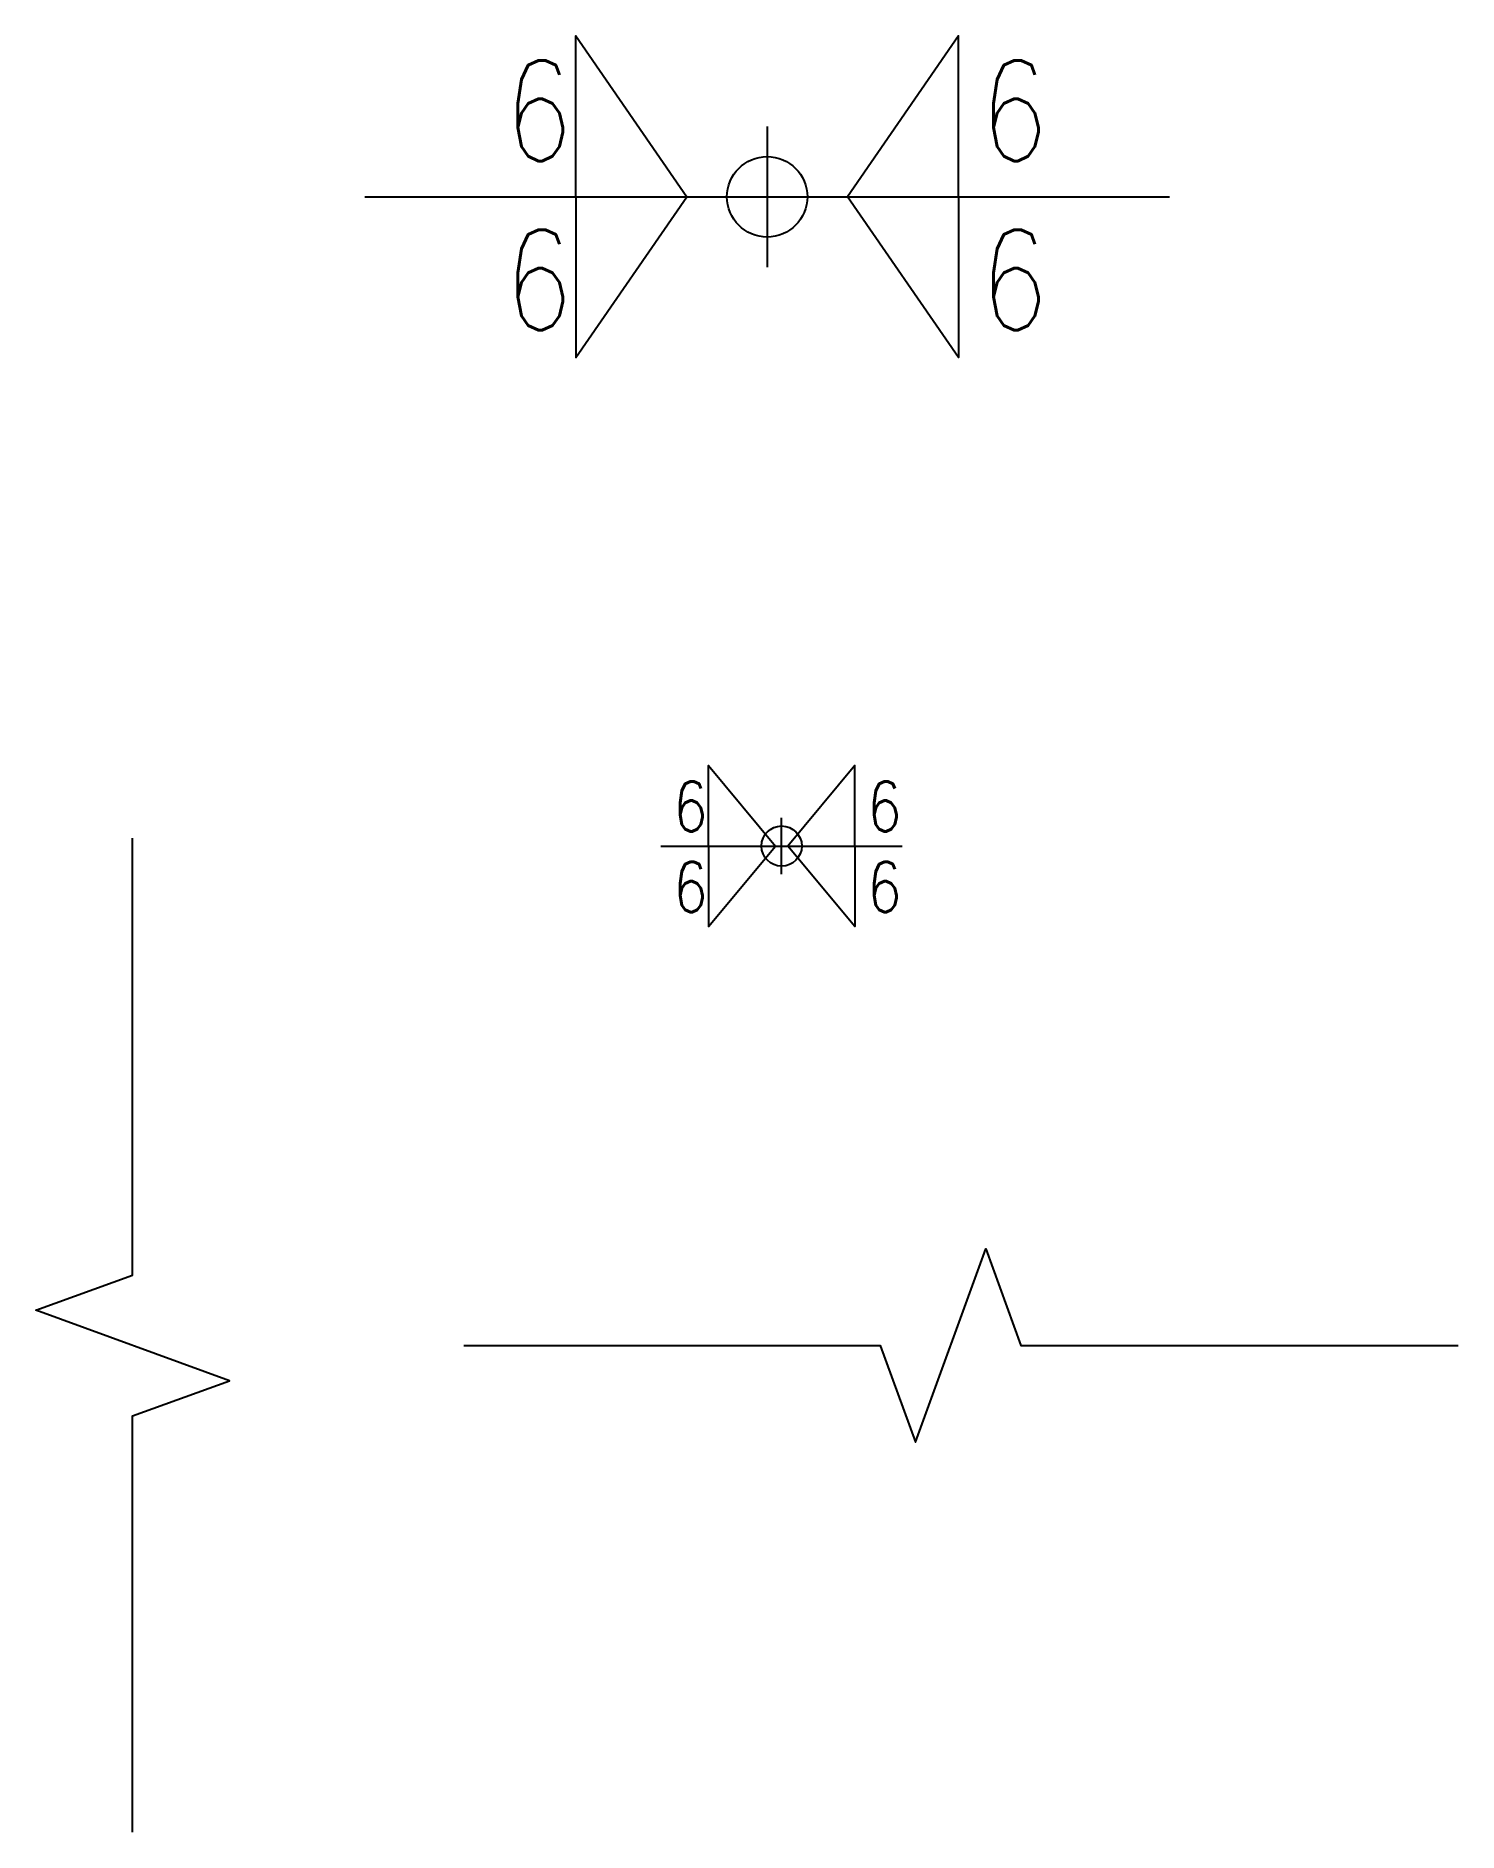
# Model space of a CAD drawing. Header units: metres. Extents: x -275466 to 90519, y -3176 to 139523.
# Drawn here: x -6.7 to 346.8, y 128031.5 to 128478.1 of the extents above; entities that cross this region are included whole.
import ezdxf

# ---------------------------------------------------------------- set-up
doc = ezdxf.new("R2010")
doc.units = ezdxf.units.M
doc.layers.add('GCE0003_SC_Plan L0 - 0.35', color=3, linetype='Continuous')
doc.layers.add('GCE8001_GF_0.18', color=8, linetype='Continuous')
doc.styles.add('1-10     h 25', font='romans.shx', dxfattribs={"width": 0.8, "height": 25})
doc.styles.add('1-5      h 25', font='romans.shx', dxfattribs={"width": 0.8, "height": 12.5})

msp = doc.modelspace()

# ---------------------------------------------------------------- texts
at = {"layer": 'GCE0003_SC_Plan L0 - 0.35', "attachment_point": 1}
for width, gutter_width, insert, char_height, style in [(19.411, 125, (109.7, 128471.99), 25, '1-10     h 25'), (19.411, 125, (227.95, 128471.99), 25, '1-10     h 25'), (19.411, 125, (109.7, 128429.9), 25, '1-10     h 25'), (19.411, 125, (227.95, 128429.9), 25, '1-10     h 25'), (8.8083, 62.5, (151.71, 128292.74), 12.5, '1-5      h 25'), (8.8083, 62.5, (199.93, 128292.74), 12.5, '1-5      h 25'), (8.8083, 62.5, (151.71, 128272.7), 12.5, '1-5      h 25'), (8.8083, 62.5, (199.93, 128272.7), 12.5, '1-5      h 25')]:
    msp.add_mtext_dynamic_manual_height_columns('6', width=width, gutter_width=gutter_width, heights=[0], dxfattribs=dict(at, insert=insert, char_height=char_height, style=style))

# ---------------------------------------------------------------- linework, layer by layer
at = {"layer": 'GCE0003_SC_Plan L0 - 0.35'}
for points in [[(127.5, 128438.09), (127.5, 128478.09), (155.08, 128438.09)], [(222.66, 128438.09), (222.66, 128478.09), (195.08, 128438.09)], [(175.08, 128455.59), (175.08, 128420.59)], [(75.08, 128438.09), (275.08, 128438.09)], [(127.5, 128438.09), (127.5, 128398.09), (155.08, 128438.09)], [(222.66, 128438.09), (222.66, 128398.09), (195.08, 128438.09)], [(160.46, 128276.65), (160.46, 128296.65), (177.18, 128276.65)], [(196.91, 128276.65), (196.91, 128296.65), (180.18, 128276.65)], [(178.68, 128269.65), (178.68, 128283.65)], [(148.68, 128276.65), (208.68, 128276.65)], [(160.46, 128276.65), (160.46, 128256.65), (177.18, 128276.65)], [(196.91, 128276.65), (196.91, 128256.65), (180.18, 128276.65)]]:
    msp.add_lwpolyline(points, dxfattribs=at)
for centre, radius in [((175.08, 128438.09), 10), ((178.68, 128276.65), 5)]:
    msp.add_circle(centre, radius, dxfattribs=at)
at = {"layer": 'GCE8001_GF_0.18', "linetype": 'Continuous'}
for points in [[(17.34, 128031.47), (17.34, 128134.96), (41.38, 128143.71), (-6.71, 128161.21), (17.34, 128169.96), (17.34, 128278.63)], [(99.68, 128152.46), (203.17, 128152.46), (211.92, 128128.42), (229.42, 128176.5), (238.17, 128152.46), (346.84, 128152.46)]]:
    msp.add_lwpolyline(points, dxfattribs=at)

msp.set_redraw_order([(e.dxf.handle, doc.entitydb.next_handle()) for e in msp.query("TEXT MTEXT ATTDEF DIMENSION ARC_DIMENSION")])  # texts and dimensions are drawn at this point

doc.saveas('drawing.dxf')
